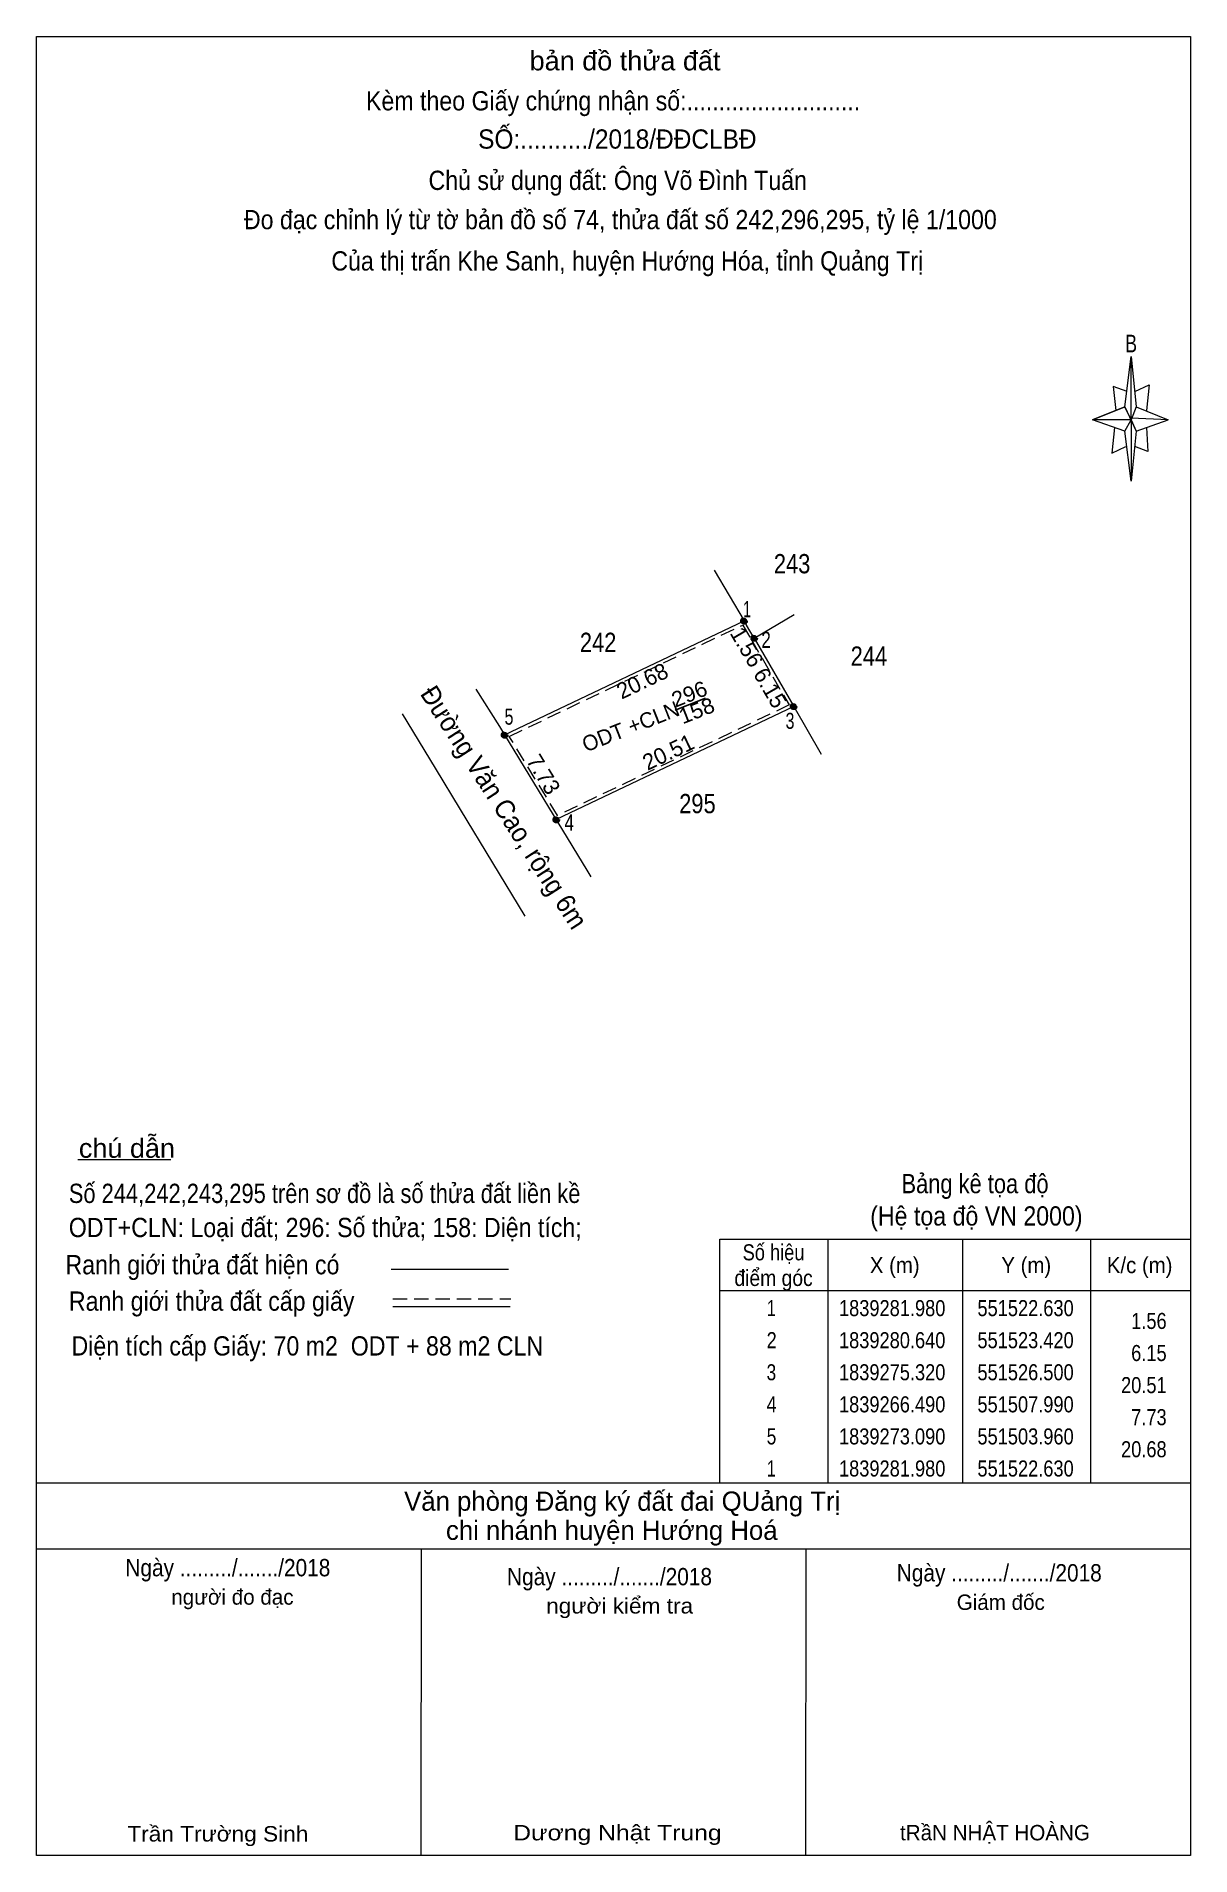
# Model space of a CAD drawing. Header units: metres. Extents: x 551114 to 551557, y 1839186 to 1839328.
# Drawn here: x 551467.4 to 551557.4, y 1839185.7 to 1839327.5 of the extents above; entities that cross this region are included whole.
import ezdxf
from ezdxf.enums import TextEntityAlignment as Align

# ---------------------------------------------------------------- set-up
doc = ezdxf.new("R2010")
doc.units = ezdxf.units.M
doc.header["$LTSCALE"] = 0.37
doc.linetypes.add('MEDIUM_DASHED', pattern=[4.5, 3, -1.5])
for name, color, linetype, lineweight in [('17', 7, 'Continuous', 13), ('2', 7, 'Continuous', 13), ('5', 7, 'Continuous', 13), ('6', 7, 'Continuous', 13), ('63', 7, 'Continuous', 13)]:
    doc.layers.add(name, color=color, linetype=linetype, lineweight=lineweight)

msp = doc.modelspace()

# ---------------------------------------------------------------- texts
at = {"layer": '2', "width": 0.85}
for s, p in [('243', (551526.375, 1839285.69)), ('242', (551511.25, 1839279.56)), ('244', (551532.365, 1839278.49)), ('295', (551518.995, 1839266.99))]:
    msp.add_text(s, height=1.5, dxfattribs=at).set_placement(p, align=Align.CENTER)
at = {"layer": '2'}
for s, width, p in [('1', 0.65, (551523.16, 1839282.27)), ('2', 0.8, (551524.72, 1839279.88)), ('5', 0.75, (551504.65, 1839273.89)), ('3', 0.75, (551526.56, 1839273.57)), ('4', 0.8, (551509.37, 1839265.64))]:
    msp.add_text(s, height=1.25, dxfattribs=dict(at, width=width)).set_placement(p, align=Align.RIGHT)
for s, rotation, p in [('1.56', 300.522, (551522.3076, 1839279.6274)), ('20.68', 25.462, (551514.9663, 1839276.7382)), ('6.15', 300.069, (551524.1224, 1839276.4431)), ('20.51', 25.503, (551516.9909, 1839271.1882)), ('7.73', 301.408, (551506.4624, 1839269.6957))]:
    msp.add_text(s, height=1.25, rotation=rotation, dxfattribs=at).set_placement(p, align=Align.CENTER)
for s, height, rotation, width, p in [('Đường Văn Cao, rộng 6m', 1.5, 302.799, 0.95, (551503.2878, 1839267.0463)), ('296', 1.2, 21.561, 1.05, (551518.5845, 1839275.7273)), ('158', 1.2, 21.561, 1.05, (551519.1545, 1839274.4294))]:
    msp.add_text(s, height=height, rotation=rotation, dxfattribs=dict(at, width=width)).set_placement(p, align=Align.CENTER)
msp.add_text('ODT +CLN', height=1.2, rotation=21.561, dxfattribs=at).set_placement((551517.719, 1839274.6562), align=Align.RIGHT)
at = {"layer": '5'}
for s, height, width, p in [('bản đồ thửa đất', 1.5, 1.05, (551513.35, 1839324.89)), ('Kèm theo Giấy chứng nhận số:...........................', 1.5, 0.9, (551512.42, 1839321.77)), ('SỐ:........../2018/ĐĐCLBĐ', 1.5, 0.95, (551512.75, 1839318.79)), ('Chủ sử dụng đất: Ông Võ Đình Tuấn', 1.5, 0.9, (551512.78, 1839315.57)), ('Đo đạc chỉnh lý từ tờ bản đồ số 74, thửa đất số 242,296,295, tỷ lệ 1/1000 ', 1.5, 0.9, (551513.235, 1839312.51)), ('Của thị trấn Khe Sanh, huyện Hướng Hóa, tỉnh Quảng Trị', 1.5, 0.9, (551513.52, 1839309.29)), ('B', 1.378, 0.75, (551552.81, 1839302.91))]:
    msp.add_text(s, height=height, dxfattribs=dict(at, width=width)).set_placement(p, align=Align.CENTER)
at = {"layer": '6'}
for s, height, width, p in [('chú dẫn', 1.5, 1.05, (551474.51, 1839240.13)), ('Bảng kê tọa độ', 1.5, 0.85, (551540.64, 1839237.37)), ('(Hệ tọa độ VN 2000)', 1.5, 0.9, (551540.745, 1839234.85)), ('Ranh giới thửa đất hiện có ', 1.5, 0.9, (551480.65, 1839231.05)), ('Ranh giới thửa đất cấp giấy', 1.5, 0.9, (551481.12, 1839228.21)), ('Ngày ........./......./2018', 1.35, 0.9, (551482.38, 1839207.51)), ('Ngày ........./......./2018', 1.35, 0.9, (551542.53, 1839207.11)), ('Ngày ........./......./2018', 1.35, 0.9, (551512.14, 1839206.81)), ('người kiểm tra', 1.2, 1.1, (551512.93, 1839204.61)), ('Trần Trường Sinh', 1.2, 1.1, (551481.6, 1839186.84)), ('Dương Nhật Trung', 1.2, 1.2, (551512.755, 1839186.93))]:
    msp.add_text(s, height=height, dxfattribs=dict(at, width=width)).set_placement(p, align=Align.CENTER)
for s, width, p in [('Số 244,242,243,295 trên sơ đồ là số thửa đất liền kề', 0.85, (551469.98, 1839236.61)), ('ODT+CLN: Loại đất; 296: Số thửa; 158: Diện tích;', 0.9, (551469.98, 1839233.95)), ('Diện tích cấp Giấy: 70 m2  ODT + 88 m2 CLN', 0.9, (551470.19, 1839224.72))]:
    msp.add_text(s, height=1.5, dxfattribs=dict(at, width=width)).set_placement(p)
for s, height, p in [(' Văn phòng Đăng ký đất đai QUảng Trị', 1.5, (551512.85, 1839212.62)), ('chi nhánh huyện Hướng Hoá', 1.5, (551512.315, 1839210.35)), ('người đo đạc', 1.2, (551482.735, 1839205.3)), ('Giám đốc', 1.2, (551542.645, 1839204.89)), ('tRầN NHẬT HOÀNG', 1.2, (551542.195, 1839186.93))]:
    msp.add_text(s, height=height, dxfattribs=at).set_placement(p, align=Align.CENTER)
at = {"layer": '63'}
for s, width, p in [('Số hiệu', 0.85, (551524.93, 1839232.14)), ('điểm góc', 0.9, (551524.93, 1839230.14)), ('X (m)', 0.95, (551534.38, 1839231.14)), ('Y (m)', 0.95, (551544.635, 1839231.14)), ('K/c (m)', 0.95, (551553.475, 1839231.14)), (' 1', 0.75, (551524.58, 1839227.79)), ('1839281.980', 0.85, (551534.18, 1839227.79)), ('551522.630', 0.85, (551544.58, 1839227.79)), (' 2', 0.85, (551524.585, 1839225.29)), ('1839280.640', 0.85, (551534.18, 1839225.29)), ('551523.420', 0.85, (551544.58, 1839225.29)), (' 3', 0.8, (551524.575, 1839222.79)), ('1839275.320', 0.85, (551534.18, 1839222.79)), ('551526.500', 0.85, (551544.58, 1839222.79)), (' 4', 0.85, (551524.58, 1839220.29)), ('1839266.490', 0.85, (551534.18, 1839220.29)), ('551507.990', 0.85, (551544.58, 1839220.29)), (' 5', 0.8, (551524.585, 1839217.79)), ('1839273.090', 0.85, (551534.18, 1839217.79)), ('551503.960', 0.85, (551544.58, 1839217.79)), (' 1', 0.75, (551524.58, 1839215.29)), ('1839281.980', 0.85, (551534.18, 1839215.29)), ('551522.630', 0.85, (551544.58, 1839215.29))]:
    msp.add_text(s, height=1.25, dxfattribs=dict(at, width=width)).set_placement(p, align=Align.CENTER)
at = {"layer": '63', "width": 0.85}
for s, p in [('1.56', (551555.58, 1839226.79)), ('6.15', (551555.58, 1839224.29)), ('20.51', (551555.58, 1839221.79)), ('7.73', (551555.58, 1839219.29)), ('20.68', (551555.58, 1839216.79))]:
    msp.add_text(s, height=1.25, dxfattribs=at).set_placement(p, align=Align.RIGHT)

# ---------------------------------------------------------------- hatches: boundary and pattern name
at = {"layer": '2'}
for points in [[(551522.88, 1839281.98, 1), (551522.38, 1839281.98, 1)], [(551523.67, 1839280.64, 1), (551523.17, 1839280.64, 1)], [(551526.75, 1839275.32, 1), (551526.25, 1839275.32, 1)], [(551504.21, 1839273.09, 1), (551503.71, 1839273.09, 1)], [(551508.24, 1839266.49, 1), (551507.74, 1839266.49, 1)]]:
    msp.add_hatch(color=256, dxfattribs=at).paths.add_polyline_path(points)

# ---------------------------------------------------------------- linework, layer by layer
at = {"layer": '17'}
for p, q in [((551470.69, 1839240), (551477.93, 1839240)), ((551467.45, 1839185.74), (551467.47, 1839209.65)), ((551497.45, 1839185.74), (551497.47, 1839209.62)), ((551527.45, 1839185.74), (551527.47, 1839209.6))]:
    msp.add_line(p, q, dxfattribs=at)
at = {"layer": '2'}
for p, q in [((551520.29, 1839285.94), (551522.63, 1839281.98)), ((551523.42, 1839280.64), (551526.54, 1839282.48)), ((551523.42, 1839280.64), (551522.82, 1839281.66)), ((551526.5, 1839275.32), (551528.64, 1839271.6))]:
    msp.add_line(p, q, dxfattribs=at)
at = {"layer": '2', "lineweight": 25}
msp.add_line((551517.25, 1839275.01), (551519.62, 1839275.95), dxfattribs=at)
at = {"layer": '2'}
for points in [[(551503.96, 1839273.09), (551522.63, 1839281.98), (551522.82, 1839281.66)], [(551523.42, 1839280.64), (551526.14, 1839275.93), (551526.5, 1839275.32), (551507.99, 1839266.49)], [(551501.71, 1839276.67), (551503.56, 1839273.74), (551503.96, 1839273.09)], [(551495.98, 1839274.73), (551498.54, 1839270.51), (551500.49, 1839267.27), (551505.53, 1839258.96)], [(551503.96, 1839273.09), (551510.38, 1839262.54), (551510.69, 1839262.03)]]:
    msp.add_lwpolyline(points, dxfattribs=at)
at = {"layer": '2', "linetype": 'MEDIUM_DASHED'}
msp.add_lwpolyline([(551522.53, 1839281.66), (551523.2, 1839280.51), (551526.15, 1839275.43), (551508.09, 1839266.81), (551504.32, 1839272.98)], close=True, dxfattribs=at)
for centre in [(551522.63, 1839281.98), (551523.42, 1839280.64), (551526.5, 1839275.32), (551503.96, 1839273.09), (551507.99, 1839266.49)]:
    msp.add_circle(centre, 0.25, dxfattribs=at)
at = {"layer": '5'}
for p, q in [((551467.45, 1839185.74), (551467.45, 1839327.54)), ((551552.31, 1839298.66), (551552.81, 1839302.58)), ((551553.21, 1839298.66), (551555.71, 1839297.66)), ((551552.31, 1839296.78), (551549.81, 1839297.66)), ((551553.21, 1839296.78), (551552.81, 1839292.86)), ((551554.01, 1839297.06), (551554.11, 1839295.18)), ((551554.11, 1839295.18), (551553.11, 1839295.58))]:
    msp.add_line(p, q, dxfattribs=at)
for points in [[(551467.45, 1839327.54), (551557.45, 1839327.54), (551557.45, 1839185.74)], [(551552.51, 1839299.86), (551551.41, 1839300.26), (551551.61, 1839298.38)], [(551553.11, 1839299.86), (551554.21, 1839300.38), (551554.01, 1839298.38)], [(551552.81, 1839297.66), (551552.31, 1839298.66), (551549.81, 1839297.66)], [(551551.51, 1839297.06), (551551.31, 1839295.06), (551552.41, 1839295.58)], [(551552.81, 1839297.66), (551553.21, 1839296.78), (551555.71, 1839297.66)], [(551557.45, 1839214.8), (551557.45, 1839185.74), (551467.45, 1839185.74), (551467.45, 1839214.8)]]:
    msp.add_lwpolyline(points, dxfattribs=at)
for points in [[(551552.81, 1839302.58), (551553.21, 1839298.66), (551552.81, 1839297.66)], [(551552.81, 1839297.66), (551549.81, 1839297.66), (551552.31, 1839298.66), (551553.21, 1839296.78), (551555.71, 1839297.66), (551552.81, 1839297.78)], [(551552.81, 1839297.66), (551552.81, 1839292.86), (551552.31, 1839296.78)]]:
    msp.add_lwpolyline(points, close=True, dxfattribs=at)
at = {"layer": '6'}
for p, q in [((551495.11, 1839231.46), (551504.25, 1839231.46)), ((551495.25, 1839228.54), (551504.39, 1839228.54)), ((551467.45, 1839214.8), (551557.45, 1839214.8)), ((551467.45, 1839214.8), (551557.45, 1839214.8)), ((551467.45, 1839209.64), (551557.45, 1839209.64))]:
    msp.add_line(p, q, dxfattribs=at)
at = {"layer": '6', "linetype": 'MEDIUM_DASHED'}
msp.add_line((551495.25, 1839229.14), (551504.45, 1839229.14), dxfattribs=at)
at = {"layer": '63'}
for p, q in [((551529.15, 1839233.78), (551529.15, 1839214.78)), ((551539.65, 1839233.78), (551539.65, 1839214.78)), ((551549.65, 1839233.78), (551549.65, 1839214.78)), ((551520.75, 1839229.78), (551557.45, 1839229.78))]:
    msp.add_line(p, q, dxfattribs=at)
msp.add_lwpolyline([(551520.75, 1839233.78), (551557.45, 1839233.78), (551557.45, 1839214.78), (551520.75, 1839214.78)], close=True, dxfattribs=at)

msp.set_redraw_order([(e.dxf.handle, doc.entitydb.next_handle()) for e in msp.query("TEXT MTEXT ATTDEF DIMENSION ARC_DIMENSION")])  # texts and dimensions are drawn at this point

doc.saveas('drawing.dxf')
